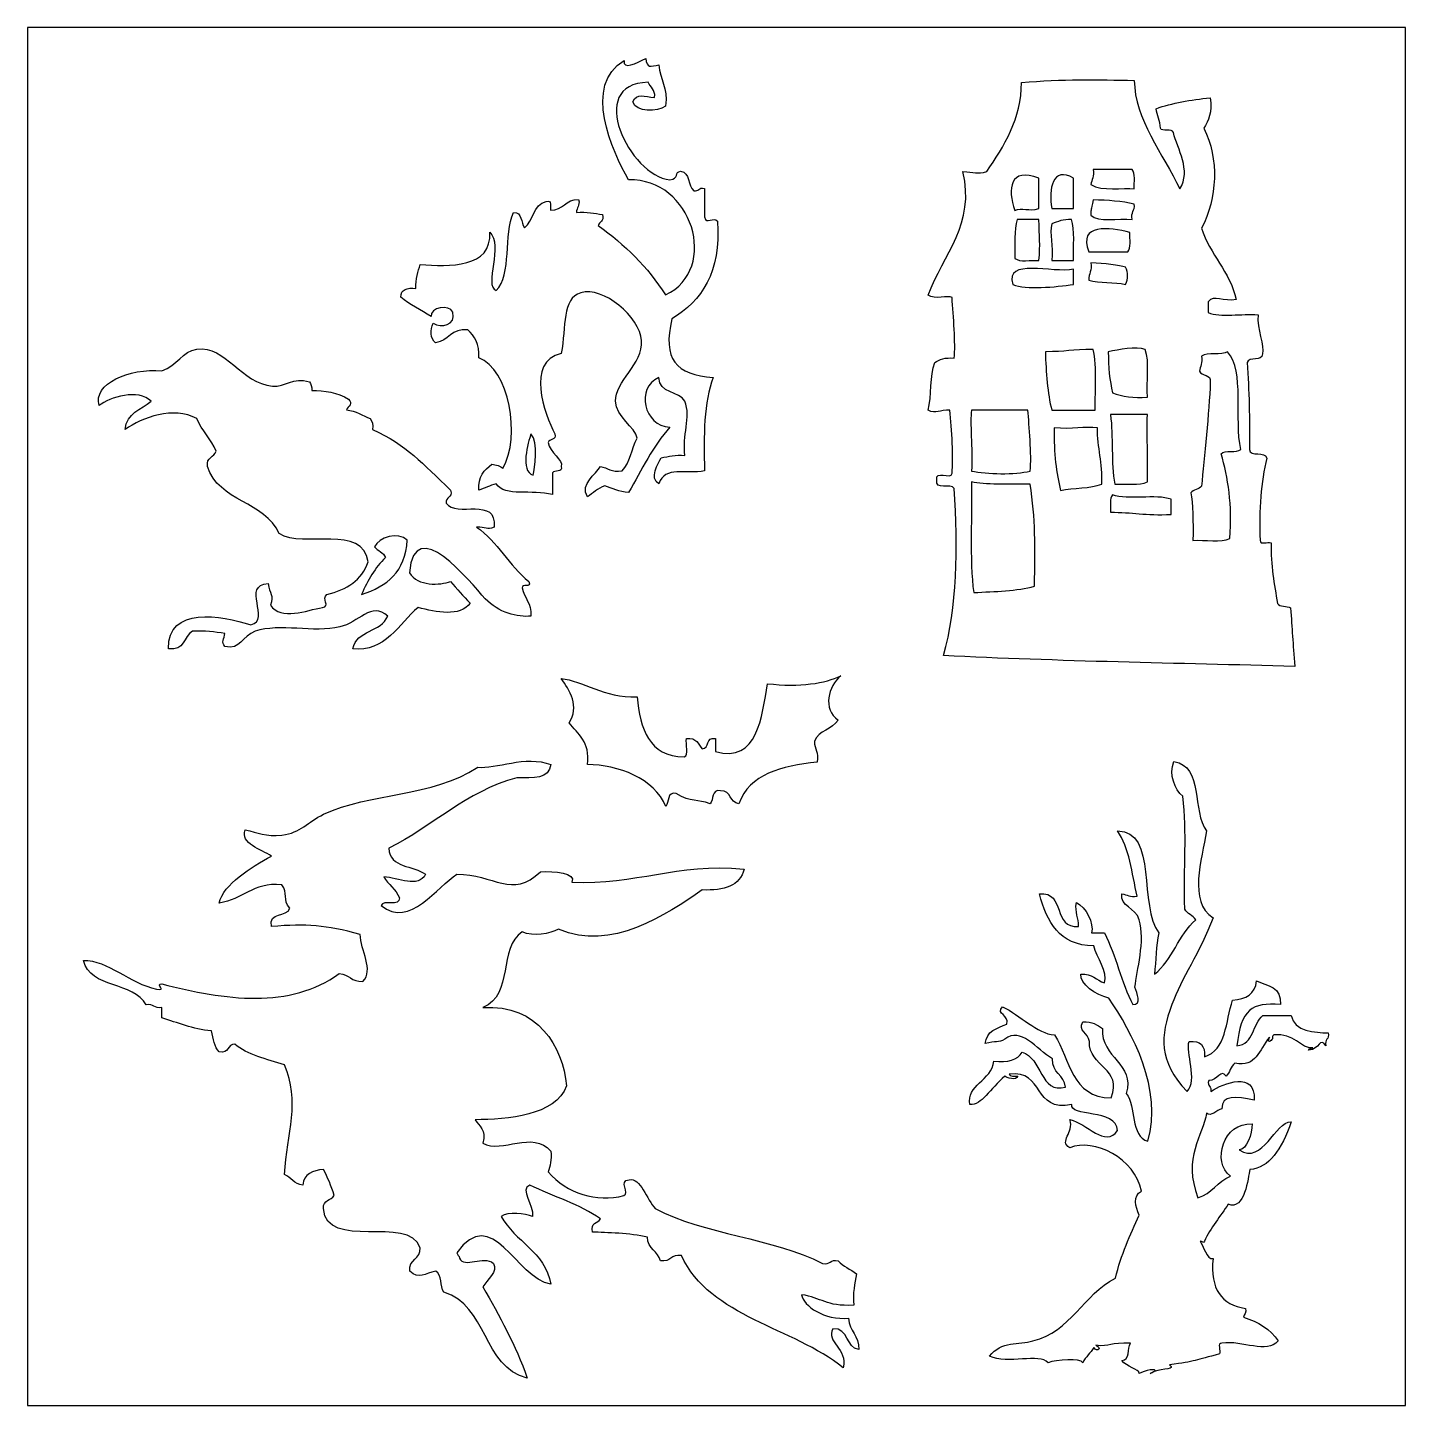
# Model space of a CAD drawing. Header units: centimetres. Extents: x -4.76 to 4.76, y -4.76 to 4.76.
import ezdxf

# ---------------------------------------------------------------- set-up
doc = ezdxf.new("R2010")
doc.units = ezdxf.units.CM
doc.header["$MEASUREMENT"] = 0
doc.layers.add('Layer 1', color=7, linetype='Continuous')

msp = doc.modelspace()

# ---------------------------------------------------------------- linework, layer by layer
at = {"layer": 'Layer 1', "color": 7}
msp.add_lwpolyline([(-4.7625, -4.7625), (4.7625, -4.7625), (4.7625, 4.7625), (-4.7625, 4.7625), (-4.7625, -4.7625)], close=True, dxfattribs=at)
at = {"layer": 'Layer 1'}
for points, knots in [([(0.00717, 3.42418), (-0.02106, 3.46199), (-0.07078, 3.39269), (-0.08281, 3.45418), (-0.08281, 3.45418), (-0.08281, 3.51919), (-0.08281, 3.5842), (-0.08281, 3.6492), (-0.08281, 3.6492), (-0.12522, 3.66161), (-0.12168, 3.62806), (-0.15782, 3.6342), (-0.15782, 3.6342), (-0.19939, 3.66764), (-0.18031, 3.76173), (-0.24783, 3.76922), (-0.24783, 3.76922), (-0.29154, 3.76634), (-0.25706, 3.71617), (-0.32284, 3.70921), (-0.32284, 3.70921), (-0.59811, 3.73826), (-0.91392, 4.37363), (-0.47286, 4.38429), (-0.47286, 4.38429), (-0.45743, 4.34971), (-0.42121, 4.3359), (-0.42785, 4.27928), (-0.42785, 4.27928), (-0.49606, 4.28523), (-0.55395, 4.31331), (-0.57787, 4.24928), (-0.57787, 4.24928), (-0.55541, 4.1721), (-0.40986, 4.1802), (-0.35282, 4.21928), (-0.35282, 4.21928), (-0.33102, 4.3511), (-0.39338, 4.39877), (-0.39783, 4.50432), (-0.39783, 4.50432), (-0.45575, 4.49297), (-0.48403, 4.4804), (-0.48784, 4.54933), (-0.48784, 4.54933), (-0.55192, 4.51504), (-0.65307, 4.46898), (-0.63786, 4.53433), (-0.63786, 4.53433), (-0.92681, 4.36928), (-0.72152, 3.9069), (-0.60786, 3.70923), (-0.60786, 3.70923), (-0.1686, 3.72346), (0.02497, 3.09373), (-0.35283, 2.91413), (-0.35283, 2.91413), (-0.47449, 3.10751), (-0.63503, 3.26203), (-0.81789, 3.39419), (-0.81789, 3.39419), (-0.81151, 3.42282), (-0.77503, 3.42134), (-0.78789, 3.4692), (-0.78789, 3.4692), (-0.84274, 3.47939), (-0.897, 3.49013), (-0.96794, 3.4842), (-0.96794, 3.4842), (-0.96826, 3.51952), (-0.94209, 3.52836), (-0.95294, 3.57421), (-0.95294, 3.57421), (-1.04591, 3.57717), (-1.05705, 3.49833), (-1.14796, 3.4992), (-1.14796, 3.4992), (-1.15137, 3.52579), (-1.13285, 3.57432), (-1.17796, 3.55921), (-1.17796, 3.55921), (-1.26832, 3.53952), (-1.26257, 3.4238), (-1.32798, 3.37919), (-1.32798, 3.37919), (-1.35433, 3.41282), (-1.34015, 3.48701), (-1.40296, 3.4842), (-1.40296, 3.4842), (-1.47305, 3.33429), (-1.41278, 3.05396), (-1.52298, 2.94413), (-1.52298, 2.94413), (-1.61315, 2.98046), (-1.468, 3.25782), (-1.56799, 3.34918), (-1.56799, 3.34918), (-1.54873, 3.0988), (-1.84988, 3.10947), (-2.04805, 3.12418), (-2.04805, 3.12418), (-2.06504, 3.07616), (-2.07856, 3.02467), (-2.07805, 2.95916), (-2.07805, 2.95916), (-2.13893, 2.96506), (-2.18256, 2.95368), (-2.18304, 2.89915), (-2.18304, 2.89915), (-2.12015, 2.84705), (-2.04241, 2.80975), (-1.97301, 2.76411), (-1.97301, 2.76411), (-1.98219, 2.82877), (-1.84408, 2.85304), (-1.82302, 2.79411), (-1.82302, 2.79411), (-1.79746, 2.70235), (-1.9043, 2.68396), (-1.95806, 2.7191), (-1.95806, 2.7191), (-1.97849, 2.67457), (-1.97973, 2.61041), (-1.94306, 2.58408), (-1.94306, 2.58408), (-1.84837, 2.5944), (-1.83482, 2.68587), (-1.71803, 2.67406), (-1.71803, 2.67406), (-1.67421, 2.62786), (-1.63458, 2.57749), (-1.64302, 2.47904), (-1.64302, 2.47904), (-1.4331, 2.40271), (-1.34923, 1.93553), (-1.478, 1.71394), (-1.478, 1.71394), (-1.49073, 1.73622), (-1.52631, 1.73564), (-1.55301, 1.74394), (-1.55301, 1.74394), (-1.60368, 1.7046), (-1.65024, 1.66113), (-1.64302, 1.56392), (-1.64302, 1.56392), (-1.60264, 1.57855), (-1.56608, 1.59699), (-1.523, 1.60893), (-1.523, 1.60893), (-1.46167, 1.51381), (-1.27659, 1.57279), (-1.13295, 1.53389), (-1.13295, 1.53389), (-1.13295, 1.58392), (-1.13295, 1.6339), (-1.13295, 1.68391), (-1.13295, 1.68391), (-1.12186, 1.70783), (-1.05953, 1.6805), (-1.07294, 1.72892), (-1.07294, 1.72892), (-1.05482, 1.77255), (-1.15613, 1.82536), (-1.16292, 1.89394), (-1.16292, 1.89394), (-1.15683, 1.92286), (-1.10476, 1.90577), (-1.11791, 1.95395), (-1.11791, 1.95395), (-1.18683, 2.09092), (-1.32331, 2.45372), (-1.0729, 2.50902), (-1.0729, 2.50902), (-1.03821, 2.69751), (-1.0707, 2.88817), (-0.93786, 2.92907), (-0.93786, 2.92907), (-0.7853, 2.97606), (-0.5285, 2.76318), (-0.51781, 2.59903), (-0.51781, 2.59903), (-0.50733, 2.43761), (-0.70307, 2.31354), (-0.69786, 2.17898), (-0.69786, 2.17898), (-0.6936, 2.06981), (-0.56295, 2.00189), (-0.54784, 1.92397), (-0.54784, 1.92397), (-0.58737, 1.85348), (-0.59676, 1.75286), (-0.65285, 1.69894), (-0.65285, 1.69894), (-0.72595, 1.68587), (-0.75236, 1.71942), (-0.80287, 1.72894), (-0.80287, 1.72894), (-0.83354, 1.66928), (-0.94421, 1.61067), (-0.89285, 1.51891), (-0.89285, 1.51891), (-0.85165, 1.54272), (-0.82358, 1.57966), (-0.77283, 1.59389), (-0.77283, 1.59389), (-0.7196, 1.57712), (-0.67575, 1.55097), (-0.60781, 1.54891), (-0.60781, 1.54891), (-0.5169, 1.70303), (-0.43996, 1.87112), (-0.3228, 1.99897), (-0.3228, 1.99897), (-0.50195, 2.00844), (-0.56196, 2.27202), (-0.39778, 2.34401), (-0.39778, 2.34401), (-0.39733, 2.22945), (-0.26012, 2.25162), (-0.21776, 2.17899), (-0.21776, 2.17899), (-0.1758, 2.06876), (-0.23795, 1.94153), (-0.21776, 1.80394), (-0.21776, 1.80394), (-0.28512, 1.8113), (-0.33016, 1.79635), (-0.38278, 1.78894), (-0.38278, 1.78894), (-0.40442, 1.75153), (-0.46784, 1.644), (-0.39778, 1.60894), (-0.39778, 1.60894), (-0.35751, 1.737), (-0.21154, 1.66964), (-0.08274, 1.69892), (-0.08274, 1.69892), (-0.09002, 1.94123), (-0.08748, 2.17371), (-0.02273, 2.344), (-0.02273, 2.344), (-0.27967, 2.3589), (-0.37587, 2.47227), (-0.30774, 2.74905), (-0.30774, 2.74905), (-0.10316, 2.87449), (0.03212, 3.06919), (0.00717, 3.42418)], [0, 0, 0, 0, 0.015873, 0.015873, 0.015873, 0.015873, 0.031746, 0.031746, 0.031746, 0.031746, 0.047619, 0.047619, 0.047619, 0.047619, 0.0634921, 0.0634921, 0.0634921, 0.0634921, 0.0793651, 0.0793651, 0.0793651, 0.0793651, 0.0952381, 0.0952381, 0.0952381, 0.0952381, 0.1111111, 0.1111111, 0.1111111, 0.1111111, 0.1269841, 0.1269841, 0.1269841, 0.1269841, 0.1428571, 0.1428571, 0.1428571, 0.1428571, 0.1587302, 0.1587302, 0.1587302, 0.1587302, 0.1746032, 0.1746032, 0.1746032, 0.1746032, 0.1904762, 0.1904762, 0.1904762, 0.1904762, 0.2063492, 0.2063492, 0.2063492, 0.2063492, 0.2222222, 0.2222222, 0.2222222, 0.2222222, 0.2380952, 0.2380952, 0.2380952, 0.2380952, 0.2539683, 0.2539683, 0.2539683, 0.2539683, 0.2698413, 0.2698413, 0.2698413, 0.2698413, 0.2857143, 0.2857143, 0.2857143, 0.2857143, 0.3015873, 0.3015873, 0.3015873, 0.3015873, 0.3174603, 0.3174603, 0.3174603, 0.3174603, 0.3333333, 0.3333333, 0.3333333, 0.3333333, 0.3492063, 0.3492063, 0.3492063, 0.3492063, 0.3650794, 0.3650794, 0.3650794, 0.3650794, 0.3809524, 0.3809524, 0.3809524, 0.3809524, 0.3968254, 0.3968254, 0.3968254, 0.3968254, 0.4126984, 0.4126984, 0.4126984, 0.4126984, 0.4285714, 0.4285714, 0.4285714, 0.4285714, 0.4444444, 0.4444444, 0.4444444, 0.4444444, 0.4603175, 0.4603175, 0.4603175, 0.4603175, 0.4761905, 0.4761905, 0.4761905, 0.4761905, 0.4920635, 0.4920635, 0.4920635, 0.4920635, 0.5079365, 0.5079365, 0.5079365, 0.5079365, 0.5238095, 0.5238095, 0.5238095, 0.5238095, 0.5396825, 0.5396825, 0.5396825, 0.5396825, 0.5555556, 0.5555556, 0.5555556, 0.5555556, 0.5714286, 0.5714286, 0.5714286, 0.5714286, 0.5873016, 0.5873016, 0.5873016, 0.5873016, 0.6031746, 0.6031746, 0.6031746, 0.6031746, 0.6190476, 0.6190476, 0.6190476, 0.6190476, 0.6349206, 0.6349206, 0.6349206, 0.6349206, 0.6507937, 0.6507937, 0.6507937, 0.6507937, 0.6666667, 0.6666667, 0.6666667, 0.6666667, 0.6825397, 0.6825397, 0.6825397, 0.6825397, 0.6984127, 0.6984127, 0.6984127, 0.6984127, 0.7142857, 0.7142857, 0.7142857, 0.7142857, 0.7301587, 0.7301587, 0.7301587, 0.7301587, 0.7460317, 0.7460317, 0.7460317, 0.7460317, 0.7619048, 0.7619048, 0.7619048, 0.7619048, 0.7777778, 0.7777778, 0.7777778, 0.7777778, 0.7936508, 0.7936508, 0.7936508, 0.7936508, 0.8095238, 0.8095238, 0.8095238, 0.8095238, 0.8253968, 0.8253968, 0.8253968, 0.8253968, 0.8412698, 0.8412698, 0.8412698, 0.8412698, 0.8571429, 0.8571429, 0.8571429, 0.8571429, 0.8730159, 0.8730159, 0.8730159, 0.8730159, 0.8888889, 0.8888889, 0.8888889, 0.8888889, 0.9047619, 0.9047619, 0.9047619, 0.9047619, 0.9206349, 0.9206349, 0.9206349, 0.9206349, 0.9365079, 0.9365079, 0.9365079, 0.9365079, 0.952381, 0.952381, 0.952381, 0.952381, 0.968254, 0.968254, 0.968254, 0.968254, 1, 1, 1, 1]), ([(3.8785, 0.78137), (3.85564, 0.91356), (3.83, 1.04294), (3.83349, 1.20142), (3.83349, 1.20142), (3.81166, 1.20965), (3.75594, 1.1839), (3.75848, 1.21642), (3.75848, 1.21642), (3.74734, 1.43261), (3.76414, 1.62078), (3.80349, 1.78649), (3.80349, 1.78649), (3.7932, 1.83621), (3.68906, 1.79207), (3.68347, 1.8465), (3.68347, 1.8465), (3.68844, 2.05653), (3.68035, 2.25343), (3.66847, 2.44658), (3.66847, 2.44658), (3.67916, 2.4909), (3.77452, 2.45055), (3.77348, 2.50659), (3.77348, 2.50659), (3.78983, 2.56337), (3.73496, 2.6778), (3.74348, 2.77662), (3.74348, 2.77662), (3.63333, 2.78649), (3.48363, 2.75678), (3.39844, 2.79162), (3.39844, 2.79162), (3.39844, 2.81662), (3.39844, 2.84163), (3.39844, 2.86663), (3.39844, 2.86663), (3.43577, 2.91859), (3.50644, 2.86541), (3.59344, 2.88161), (3.59344, 2.88161), (3.54825, 3.08142), (3.41059, 3.18882), (3.35344, 3.37667), (3.35344, 3.37667), (3.46073, 3.58032), (3.4765, 3.85684), (3.36844, 4.06676), (3.36844, 4.06676), (3.40204, 4.11817), (3.42699, 4.17823), (3.41345, 4.27679), (3.41345, 4.27679), (3.27812, 4.26211), (3.1485, 4.24173), (3.0384, 4.20181), (3.0384, 4.20181), (3.04507, 4.15347), (3.06713, 4.12053), (3.06838, 4.06679), (3.06838, 4.06679), (3.0788, 4.03718), (3.15209, 4.07049), (3.15839, 4.03679), (3.15839, 4.03679), (3.18638, 3.92307), (3.28338, 3.77583), (3.2034, 3.64674), (3.2034, 3.64674), (3.08804, 3.88778), (2.88884, 4.13201), (2.88836, 4.39683), (2.88836, 4.39683), (2.63838, 4.40252), (2.38877, 4.40797), (2.10826, 4.38183), (2.10826, 4.38183), (2.10969, 4.13659), (1.98608, 3.93707), (1.86823, 3.76675), (1.86823, 3.76675), (1.80163, 3.74479), (1.78018, 3.76688), (1.70321, 3.76675), (1.70321, 3.76675), (1.79013, 3.40673), (1.57073, 3.19684), (1.46318, 2.91164), (1.46318, 2.91164), (1.51006, 2.87933), (1.60116, 2.91437), (1.6282, 2.89664), (1.6282, 2.89664), (1.63762, 2.76623), (1.65339, 2.5784), (1.6432, 2.47659), (1.6432, 2.47659), (1.58052, 2.48426), (1.54155, 2.46823), (1.50818, 2.44659), (1.50818, 2.44659), (1.47386, 2.35589), (1.48865, 2.21608), (1.46317, 2.11655), (1.46317, 2.11655), (1.5168, 2.08702), (1.54323, 2.12354), (1.61319, 2.11655), (1.61319, 2.11655), (1.6278, 1.98942), (1.63827, 1.78394), (1.62817, 1.6815), (1.62817, 1.6815), (1.62457, 1.63512), (1.50472, 1.70497), (1.52316, 1.63649), (1.52316, 1.63649), (1.50414, 1.55751), (1.62452, 1.61784), (1.64318, 1.57648), (1.64318, 1.57648), (1.66871, 1.16373), (1.66556, 0.74876), (1.56817, 0.42136), (1.56817, 0.42136), (2.36311, 0.38117), (3.18549, 0.3685), (3.99847, 0.34632), (3.99847, 0.34632), (3.98431, 0.50891), (3.97876, 0.60389), (3.96847, 0.7514), (3.96847, 0.7514), (3.94221, 0.7651), (3.89366, 0.7565), (3.8785, 0.78137)], [0, 0, 0, 0, 0.0285714, 0.0285714, 0.0285714, 0.0285714, 0.0571429, 0.0571429, 0.0571429, 0.0571429, 0.0857143, 0.0857143, 0.0857143, 0.0857143, 0.1142857, 0.1142857, 0.1142857, 0.1142857, 0.1428571, 0.1428571, 0.1428571, 0.1428571, 0.1714286, 0.1714286, 0.1714286, 0.1714286, 0.2, 0.2, 0.2, 0.2, 0.2285714, 0.2285714, 0.2285714, 0.2285714, 0.2571429, 0.2571429, 0.2571429, 0.2571429, 0.2857143, 0.2857143, 0.2857143, 0.2857143, 0.3142857, 0.3142857, 0.3142857, 0.3142857, 0.3428571, 0.3428571, 0.3428571, 0.3428571, 0.3714286, 0.3714286, 0.3714286, 0.3714286, 0.4, 0.4, 0.4, 0.4, 0.4285714, 0.4285714, 0.4285714, 0.4285714, 0.4571429, 0.4571429, 0.4571429, 0.4571429, 0.4857143, 0.4857143, 0.4857143, 0.4857143, 0.5142857, 0.5142857, 0.5142857, 0.5142857, 0.5428571, 0.5428571, 0.5428571, 0.5428571, 0.5714286, 0.5714286, 0.5714286, 0.5714286, 0.6, 0.6, 0.6, 0.6, 0.6285714, 0.6285714, 0.6285714, 0.6285714, 0.6571429, 0.6571429, 0.6571429, 0.6571429, 0.6857143, 0.6857143, 0.6857143, 0.6857143, 0.7142857, 0.7142857, 0.7142857, 0.7142857, 0.7428571, 0.7428571, 0.7428571, 0.7428571, 0.7714286, 0.7714286, 0.7714286, 0.7714286, 0.8, 0.8, 0.8, 0.8, 0.8285714, 0.8285714, 0.8285714, 0.8285714, 0.8571429, 0.8571429, 0.8571429, 0.8571429, 0.8857143, 0.8857143, 0.8857143, 0.8857143, 0.9142857, 0.9142857, 0.9142857, 0.9142857, 0.9428571, 0.9428571, 0.9428571, 0.9428571, 1, 1, 1, 1]), ([(2.22829, 3.72174), (2.22829, 3.65173), (2.22829, 3.58172), (2.22829, 3.51171), (2.22829, 3.51171), (2.16034, 3.48676), (2.11126, 3.52573), (2.06327, 3.49671), (2.06327, 3.49671), (2.00832, 3.64874), (2.02822, 3.79857), (2.22829, 3.72174)], [0, 0, 0, 0, 0.25, 0.25, 0.25, 0.25, 0.5, 0.5, 0.5, 0.5, 1, 1, 1, 1]), ([(2.46832, 3.72174), (2.46832, 3.65173), (2.46832, 3.58172), (2.46832, 3.51171), (2.46832, 3.51171), (2.41831, 3.51171), (2.36831, 3.51171), (2.3183, 3.51171), (2.3183, 3.51171), (2.29537, 3.6472), (2.32095, 3.80561), (2.46832, 3.72174)], [0, 0, 0, 0, 0.25, 0.25, 0.25, 0.25, 0.5, 0.5, 0.5, 0.5, 1, 1, 1, 1]), ([(2.60334, 3.78174), (2.69335, 3.78174), (2.78336, 3.78174), (2.87337, 3.78174), (2.87337, 3.78174), (2.89848, 3.75684), (2.8853, 3.69366), (2.88835, 3.64672), (2.88835, 3.64672), (2.81162, 3.65942), (2.66509, 3.62738), (2.58831, 3.67672), (2.58831, 3.67672), (2.5931, 3.71195), (2.61202, 3.73303), (2.60334, 3.78174)], [0, 0, 0, 0, 0.2, 0.2, 0.2, 0.2, 0.4, 0.4, 0.4, 0.4, 0.6, 0.6, 0.6, 0.6, 1, 1, 1, 1]), ([(2.60334, 3.57172), (2.70473, 3.56812), (2.80421, 3.56257), (2.88835, 3.54172), (2.88835, 3.54172), (2.89571, 3.49436), (2.86134, 3.48875), (2.87337, 3.43671), (2.87337, 3.43671), (2.77817, 3.44655), (2.63789, 3.41126), (2.58833, 3.46671), (2.58833, 3.46671), (2.58794, 3.51605), (2.59035, 3.48782), (2.60334, 3.57172)], [0, 0, 0, 0, 0.2, 0.2, 0.2, 0.2, 0.4, 0.4, 0.4, 0.4, 0.6, 0.6, 0.6, 0.6, 1, 1, 1, 1]), ([(2.22829, 3.15166), (2.17318, 3.15655), (2.09547, 3.13888), (2.06327, 3.16666), (2.06327, 3.16666), (2.06367, 3.2613), (2.05734, 3.36261), (2.07827, 3.43669), (2.07827, 3.43669), (2.12828, 3.43669), (2.17828, 3.43669), (2.22829, 3.43669), (2.22829, 3.43669), (2.23073, 3.31327), (2.23983, 3.26821), (2.22829, 3.15166)], [0, 0, 0, 0, 0.2, 0.2, 0.2, 0.2, 0.4, 0.4, 0.4, 0.4, 0.6, 0.6, 0.6, 0.6, 1, 1, 1, 1]), ([(2.46832, 3.15166), (2.41831, 3.15166), (2.36831, 3.15166), (2.3183, 3.15166), (2.3183, 3.15166), (2.32857, 3.25617), (2.29896, 3.33422), (2.3183, 3.40669), (2.3183, 3.40669), (2.35844, 3.42156), (2.39741, 3.43759), (2.45332, 3.43669), (2.45332, 3.43669), (2.48102, 3.36439), (2.46351, 3.24686), (2.46832, 3.15166)], [0, 0, 0, 0, 0.2, 0.2, 0.2, 0.2, 0.4, 0.4, 0.4, 0.4, 0.6, 0.6, 0.6, 0.6, 1, 1, 1, 1]), ([(2.85837, 3.34669), (2.8553, 3.29975), (2.86848, 3.23657), (2.84337, 3.21167), (2.84337, 3.21167), (2.75336, 3.21167), (2.66335, 3.21167), (2.57331, 3.21167), (2.57331, 3.21167), (2.49679, 3.41109), (2.71584, 3.38026), (2.85837, 3.34669)], [0, 0, 0, 0, 0.25, 0.25, 0.25, 0.25, 0.5, 0.5, 0.5, 0.5, 1, 1, 1, 1]), ([(2.04827, 2.98664), (1.98699, 3.17185), (2.32648, 3.06207), (2.46832, 3.09165), (2.46832, 3.09165), (2.46832, 3.05665), (2.46832, 3.02164), (2.46832, 2.98664), (2.46832, 2.98664), (2.3436, 2.96945), (2.13805, 2.94831), (2.04827, 2.98664)], [0, 0, 0, 0, 0.25, 0.25, 0.25, 0.25, 0.5, 0.5, 0.5, 0.5, 1, 1, 1, 1]), ([(2.58834, 3.13666), (2.68211, 3.13259), (2.78294, 3.11713), (2.82837, 3.10666), (2.82837, 3.10666), (2.84562, 3.06464), (2.84562, 3.02866), (2.82837, 2.98664), (2.82837, 2.98664), (2.75201, 3.00532), (2.64496, 2.99325), (2.57334, 3.01664), (2.57334, 3.01664), (2.57003, 3.06493), (2.59988, 3.08012), (2.58834, 3.13666)], [0, 0, 0, 0, 0.2, 0.2, 0.2, 0.2, 0.4, 0.4, 0.4, 0.4, 0.6, 0.6, 0.6, 0.6, 1, 1, 1, 1]), ([(-1.29799, 0.93387), (-1.43322, 1.04365), (-1.51384, 1.20808), (-1.65804, 1.30892), (-1.65804, 1.30892), (-1.59536, 1.31233), (-1.58718, 1.28453), (-1.538, 1.30892), (-1.538, 1.30892), (-1.51461, 1.52583), (-1.80102, 1.37218), (-1.86807, 1.47394), (-1.86807, 1.47394), (-1.87532, 1.52117), (-1.82203, 1.50791), (-1.83807, 1.56395), (-1.83807, 1.56395), (-2.03503, 1.75104), (-2.13792, 1.87473), (-2.37814, 1.98398), (-2.37814, 1.98398), (-2.37335, 2.01877), (-2.38055, 2.04158), (-2.39314, 2.05899), (-2.39314, 2.05899), (-2.44669, 2.08045), (-2.48985, 2.1123), (-2.55816, 2.119), (-2.55816, 2.119), (-2.54498, 2.14551), (-2.51064, 2.16282), (-2.54316, 2.19401), (-2.54316, 2.19401), (-2.61955, 2.24021), (-2.71075, 2.25447), (-2.79819, 2.25402), (-2.79819, 2.25402), (-2.79708, 2.28016), (-2.80155, 2.30069), (-2.81319, 2.31403), (-2.81319, 2.31403), (-2.93149, 2.34679), (-2.97961, 2.27696), (-3.06822, 2.28403), (-3.06822, 2.28403), (-3.2878, 2.30157), (-3.39003, 2.56616), (-3.59329, 2.53906), (-3.59329, 2.53906), (-3.69074, 2.52607), (-3.72952, 2.42672), (-3.83332, 2.38904), (-3.83332, 2.38904), (-4.06229, 2.41089), (-4.31095, 2.2995), (-4.26835, 2.14904), (-4.26835, 2.14904), (-4.19523, 2.20747), (-3.99521, 2.2687), (-3.90832, 2.17903), (-3.90832, 2.17903), (-3.97521, 2.12095), (-4.07903, 2.09971), (-4.08834, 1.98401), (-4.08834, 1.98401), (-3.96933, 2.06542), (-3.75354, 2.1493), (-3.59328, 2.05902), (-3.59328, 2.05902), (-3.55571, 1.97658), (-3.4948, 1.91747), (-3.45826, 1.83399), (-3.45826, 1.83399), (-3.46969, 1.79044), (-3.52935, 1.7951), (-3.51824, 1.72898), (-3.51824, 1.72898), (-3.44373, 1.48347), (-3.11922, 1.48794), (-3.02318, 1.26392), (-3.02318, 1.26392), (-2.85459, 1.15832), (-2.4438, 1.33187), (-2.4081, 1.06892), (-2.4081, 1.06892), (-2.45173, 0.94253), (-2.55447, 0.87524), (-2.69314, 0.84387), (-2.69314, 0.84387), (-2.73468, 0.81186), (-2.66539, 0.76217), (-2.72312, 0.75389), (-2.72312, 0.75389), (-2.83536, 0.73344), (-3.01003, 0.66256), (-3.08319, 0.76887), (-3.08319, 0.76887), (-3.05663, 0.84007), (-3.09253, 0.84769), (-3.09817, 0.91889), (-3.09817, 0.91889), (-3.28626, 0.91188), (-3.07833, 0.66574), (-3.21819, 0.63388), (-3.21819, 0.63388), (-3.42565, 0.69913), (-3.79257, 0.76308), (-3.78826, 0.46886), (-3.78826, 0.46886), (-3.67317, 0.4488), (-3.68518, 0.55583), (-3.62324, 0.58888), (-3.62324, 0.58888), (-3.53654, 0.59555), (-3.46949, 0.58258), (-3.39821, 0.57388), (-3.39821, 0.57388), (-3.40284, 0.53882), (-3.42758, 0.51189), (-3.39821, 0.4839), (-3.39821, 0.4839), (-3.28944, 0.45731), (-3.28243, 0.55677), (-3.18818, 0.58891), (-3.18818, 0.58891), (-3.02043, 0.64614), (-2.78413, 0.57677), (-2.60311, 0.61891), (-2.60311, 0.61891), (-2.47854, 0.64791), (-2.38184, 0.79692), (-2.27307, 0.69392), (-2.27307, 0.69392), (-2.31577, 0.5816), (-2.48878, 0.59962), (-2.5131, 0.46889), (-2.5131, 0.46889), (-2.29672, 0.43846), (-2.18938, 0.64452), (-2.06304, 0.75393), (-2.06304, 0.75393), (-1.93744, 0.72078), (-1.77277, 0.68598), (-1.70302, 0.78393), (-1.70302, 0.78393), (-1.74945, 0.83248), (-1.79544, 0.88151), (-1.83804, 0.93395), (-1.83804, 0.93395), (-1.91072, 0.90551), (-2.06455, 0.89826), (-2.12308, 0.99396), (-2.12308, 0.99396), (-2.08625, 1.41518), (-1.70459, 0.92964), (-1.59801, 0.81394), (-1.59801, 0.81394), (-1.51054, 0.71901), (-1.37039, 0.68318), (-1.28297, 0.69392), (-1.28297, 0.69392), (-1.27752, 0.78438), (-1.32996, 0.81692), (-1.34298, 0.88894), (-1.34298, 0.88894), (-1.34893, 0.92482), (-1.27466, 0.88056), (-1.29799, 0.93387)], [0, 0, 0, 0, 0.0232558, 0.0232558, 0.0232558, 0.0232558, 0.0465116, 0.0465116, 0.0465116, 0.0465116, 0.0697674, 0.0697674, 0.0697674, 0.0697674, 0.0930233, 0.0930233, 0.0930233, 0.0930233, 0.1162791, 0.1162791, 0.1162791, 0.1162791, 0.1395349, 0.1395349, 0.1395349, 0.1395349, 0.1627907, 0.1627907, 0.1627907, 0.1627907, 0.1860465, 0.1860465, 0.1860465, 0.1860465, 0.2093023, 0.2093023, 0.2093023, 0.2093023, 0.2325581, 0.2325581, 0.2325581, 0.2325581, 0.255814, 0.255814, 0.255814, 0.255814, 0.2790698, 0.2790698, 0.2790698, 0.2790698, 0.3023256, 0.3023256, 0.3023256, 0.3023256, 0.3255814, 0.3255814, 0.3255814, 0.3255814, 0.3488372, 0.3488372, 0.3488372, 0.3488372, 0.372093, 0.372093, 0.372093, 0.372093, 0.3953488, 0.3953488, 0.3953488, 0.3953488, 0.4186047, 0.4186047, 0.4186047, 0.4186047, 0.4418605, 0.4418605, 0.4418605, 0.4418605, 0.4651163, 0.4651163, 0.4651163, 0.4651163, 0.4883721, 0.4883721, 0.4883721, 0.4883721, 0.5116279, 0.5116279, 0.5116279, 0.5116279, 0.5348837, 0.5348837, 0.5348837, 0.5348837, 0.5581395, 0.5581395, 0.5581395, 0.5581395, 0.5813953, 0.5813953, 0.5813953, 0.5813953, 0.6046512, 0.6046512, 0.6046512, 0.6046512, 0.627907, 0.627907, 0.627907, 0.627907, 0.6511628, 0.6511628, 0.6511628, 0.6511628, 0.6744186, 0.6744186, 0.6744186, 0.6744186, 0.6976744, 0.6976744, 0.6976744, 0.6976744, 0.7209302, 0.7209302, 0.7209302, 0.7209302, 0.744186, 0.744186, 0.744186, 0.744186, 0.7674419, 0.7674419, 0.7674419, 0.7674419, 0.7906977, 0.7906977, 0.7906977, 0.7906977, 0.8139535, 0.8139535, 0.8139535, 0.8139535, 0.8372093, 0.8372093, 0.8372093, 0.8372093, 0.8604651, 0.8604651, 0.8604651, 0.8604651, 0.8837209, 0.8837209, 0.8837209, 0.8837209, 0.9069767, 0.9069767, 0.9069767, 0.9069767, 0.9302326, 0.9302326, 0.9302326, 0.9302326, 0.9534884, 0.9534884, 0.9534884, 0.9534884, 1, 1, 1, 1]), ([(2.2733, 2.52159), (2.41599, 2.52077), (2.45488, 2.53717), (2.60334, 2.53659), (2.60334, 2.53659), (2.63363, 2.43007), (2.61414, 2.19983), (2.61834, 2.11654), (2.61834, 2.11654), (2.51833, 2.11654), (2.41831, 2.11654), (2.3183, 2.11654), (2.3183, 2.11654), (2.28703, 2.23528), (2.27843, 2.3767), (2.2733, 2.52159)], [0, 0, 0, 0, 0.2, 0.2, 0.2, 0.2, 0.4, 0.4, 0.4, 0.4, 0.6, 0.6, 0.6, 0.6, 1, 1, 1, 1]), ([(2.96339, 2.53659), (2.99617, 2.45441), (2.96998, 2.31318), (2.97837, 2.20655), (2.97837, 2.20655), (2.88415, 2.20234), (2.80229, 2.21049), (2.73834, 2.23655), (2.73834, 2.23655), (2.71746, 2.32071), (2.70844, 2.41668), (2.70834, 2.52156), (2.70834, 2.52156), (2.77924, 2.53484), (2.90166, 2.5626), (2.96339, 2.53659)], [0, 0, 0, 0, 0.2, 0.2, 0.2, 0.2, 0.4, 0.4, 0.4, 0.4, 0.6, 0.6, 0.6, 0.6, 1, 1, 1, 1]), ([(3.48845, 1.8165), (3.53597, 1.64902), (3.56645, 1.46445), (3.54846, 1.23143), (3.54846, 1.23143), (3.49001, 1.19992), (3.37595, 1.22394), (3.29343, 1.21645), (3.29343, 1.21645), (3.29541, 1.34205), (3.29351, 1.47945), (3.27843, 1.54649), (3.27843, 1.54649), (3.29618, 1.56874), (3.33513, 1.56985), (3.35344, 1.5915), (3.35344, 1.5915), (3.36852, 1.78737), (3.40644, 2.10326), (3.41345, 2.31159), (3.41345, 2.31159), (3.42221, 2.37035), (3.35172, 2.3499), (3.33847, 2.3866), (3.33847, 2.3866), (3.34326, 2.42184), (3.36215, 2.4429), (3.35347, 2.49161), (3.35347, 2.49161), (3.39313, 2.52196), (3.49121, 2.49389), (3.53349, 2.52161), (3.53349, 2.52161), (3.65229, 2.38538), (3.57961, 2.05769), (3.6235, 1.84653), (3.6235, 1.84653), (3.59915, 1.81581), (3.51279, 1.84719), (3.48845, 1.8165)], [0, 0, 0, 0, 0.0909091, 0.0909091, 0.0909091, 0.0909091, 0.1818182, 0.1818182, 0.1818182, 0.1818182, 0.2727273, 0.2727273, 0.2727273, 0.2727273, 0.3636364, 0.3636364, 0.3636364, 0.3636364, 0.4545455, 0.4545455, 0.4545455, 0.4545455, 0.5454545, 0.5454545, 0.5454545, 0.5454545, 0.6363636, 0.6363636, 0.6363636, 0.6363636, 0.7272727, 0.7272727, 0.7272727, 0.7272727, 0.8181818, 0.8181818, 0.8181818, 0.8181818, 1, 1, 1, 1]), ([(1.76324, 2.11653), (1.89326, 2.11653), (2.02327, 2.11653), (2.15329, 2.11653), (2.15329, 2.11653), (2.15945, 2.01474), (2.18078, 1.80739), (2.16829, 1.6965), (2.16829, 1.6965), (2.06415, 1.67017), (1.86804, 1.67417), (1.76324, 1.6965), (1.76324, 1.6965), (1.77144, 1.85611), (1.74956, 2.03581), (1.76324, 2.11653)], [0, 0, 0, 0, 0.2, 0.2, 0.2, 0.2, 0.4, 0.4, 0.4, 0.4, 0.6, 0.6, 0.6, 0.6, 1, 1, 1, 1]), ([(2.66335, 1.60647), (2.5854, 1.5744), (2.46737, 1.58242), (2.37831, 1.56146), (2.37831, 1.56146), (2.34939, 1.68465), (2.33211, 1.81223), (2.3333, 1.99649), (2.3333, 1.99649), (2.4594, 1.9808), (2.54595, 2.00699), (2.63334, 1.99649), (2.63334, 1.99649), (2.63276, 1.85595), (2.67089, 1.75403), (2.66335, 1.60647)], [0, 0, 0, 0, 0.2, 0.2, 0.2, 0.2, 0.4, 0.4, 0.4, 0.4, 0.6, 0.6, 0.6, 0.6, 1, 1, 1, 1]), ([(2.97839, 1.62147), (2.9227, 1.59718), (2.83083, 1.60901), (2.75336, 1.60649), (2.75336, 1.60649), (2.72571, 1.74886), (2.74397, 1.93714), (2.72336, 2.08655), (2.72336, 2.08655), (2.80837, 2.08655), (2.89338, 2.08655), (2.97839, 2.08655), (2.97839, 2.08655), (2.97527, 1.93678), (2.98275, 1.72307), (2.97839, 1.62147)], [0, 0, 0, 0, 0.2, 0.2, 0.2, 0.2, 0.4, 0.4, 0.4, 0.4, 0.6, 0.6, 0.6, 0.6, 1, 1, 1, 1]), ([(-1.26796, 1.66899), (-1.36101, 1.69553), (-1.30101, 1.89545), (-1.28299, 1.954), (-1.28299, 1.954), (-1.22513, 1.89693), (-1.2587, 1.71228), (-1.26796, 1.66899)], [0, 0, 0, 0, 0.3333333, 0.3333333, 0.3333333, 0.3333333, 1, 1, 1, 1]), ([(2.19826, 0.90138), (2.07848, 0.86614), (1.92468, 0.86492), (1.77823, 0.85637), (1.77823, 0.85637), (1.74775, 1.07653), (1.76767, 1.42504), (1.76323, 1.62147), (1.76323, 1.62147), (1.85107, 1.60136), (2.01953, 1.60684), (2.16828, 1.60649), (2.16828, 1.60649), (2.20517, 1.36509), (2.20385, 1.17642), (2.19826, 0.90138)], [0, 0, 0, 0, 0.2, 0.2, 0.2, 0.2, 0.4, 0.4, 0.4, 0.4, 0.6, 0.6, 0.6, 0.6, 1, 1, 1, 1]), ([(3.14341, 1.39644), (2.96122, 1.38866), (2.87565, 1.41269), (2.72336, 1.41142), (2.72336, 1.41142), (2.72516, 1.45465), (2.71516, 1.50966), (2.73836, 1.53144), (2.73836, 1.53144), (2.84483, 1.49292), (3.03694, 1.53999), (3.14341, 1.50144), (3.14341, 1.50144), (3.14341, 1.46645), (3.14341, 1.43145), (3.14341, 1.39644)], [0, 0, 0, 0, 0.2, 0.2, 0.2, 0.2, 0.4, 0.4, 0.4, 0.4, 0.6, 0.6, 0.6, 0.6, 1, 1, 1, 1]), ([(-2.45314, 0.84386), (-2.41086, 0.9416), (-2.35942, 1.03021), (-2.28812, 1.09889), (-2.28812, 1.09889), (-2.30106, 1.13596), (-2.34374, 1.14331), (-2.3631, 1.17393), (-2.3631, 1.17393), (-2.33804, 1.23775), (-2.19816, 1.28212), (-2.13807, 1.21891), (-2.13807, 1.21891), (-2.14924, 0.99999), (-2.27933, 0.90011), (-2.45314, 0.84386)], [0, 0, 0, 0, 0.2, 0.2, 0.2, 0.2, 0.4, 0.4, 0.4, 0.4, 0.6, 0.6, 0.6, 0.6, 1, 1, 1, 1]), ([(-1.01886, -0.04382), (-0.95975, -0.12306), (-0.87061, -0.17235), (-0.89252, -0.33264), (-0.89252, -0.33264), (-0.68099, -0.33238), (-0.42778, -0.42868), (-0.35094, -0.62149), (-0.35094, -0.62149), (-0.32377, -0.5945), (-0.34554, -0.51857), (-0.27874, -0.53124), (-0.27874, -0.53124), (-0.17182, -0.5985), (-0.13359, -0.56855), (-0.04405, -0.60344), (-0.04405, -0.60344), (-0.01688, -0.57648), (-0.03865, -0.50052), (0.02815, -0.51319), (0.02815, -0.51319), (0.10562, -0.50795), (0.08752, -0.59825), (0.15452, -0.60344), (0.15452, -0.60344), (0.22564, -0.39778), (0.44837, -0.3437), (0.69607, -0.31462), (0.69607, -0.31462), (0.70993, -0.24657), (0.67406, -0.22831), (0.67803, -0.17021), (0.67803, -0.17021), (0.70539, -0.09525), (0.80167, -0.08922), (0.84051, -0.02577), (0.84051, -0.02577), (0.73171, 0.05196), (0.77336, 0.20968), (0.85855, 0.28112), (0.85855, 0.28112), (0.75547, 0.23069), (0.57431, 0.19907), (0.35309, 0.22696), (0.35309, 0.22696), (0.31113, -0.00344), (0.28787, -0.32306), (-0.00796, -0.24238), (-0.00796, -0.24238), (-0.00796, -0.2123), (-0.00796, -0.18221), (-0.00796, -0.15213), (-0.00796, -0.15213), (-0.07572, -0.13853), (-0.0473, -0.22108), (-0.09824, -0.22433), (-0.09824, -0.22433), (-0.12433, -0.19028), (-0.13854, -0.14429), (-0.20653, -0.15213), (-0.20653, -0.15213), (-0.21725, -0.18954), (-0.18423, -0.27069), (-0.22457, -0.2785), (-0.22457, -0.2785), (-0.46722, -0.27443), (-0.5263, -0.08681), (-0.5495, 0.13668), (-0.5495, 0.13668), (-0.77709, 0.12514), (-0.92685, 0.24873), (-1.073, 0.26305), (-1.073, 0.26305), (-1.01613, 0.18314), (-0.94385, 0.06734), (-1.01886, -0.04382)], [0, 0, 0, 0, 0.05, 0.05, 0.05, 0.05, 0.1, 0.1, 0.1, 0.1, 0.15, 0.15, 0.15, 0.15, 0.2, 0.2, 0.2, 0.2, 0.25, 0.25, 0.25, 0.25, 0.3, 0.3, 0.3, 0.3, 0.35, 0.35, 0.35, 0.35, 0.4, 0.4, 0.4, 0.4, 0.45, 0.45, 0.45, 0.45, 0.5, 0.5, 0.5, 0.5, 0.55, 0.55, 0.55, 0.55, 0.6, 0.6, 0.6, 0.6, 0.65, 0.65, 0.65, 0.65, 0.7, 0.7, 0.7, 0.7, 0.75, 0.75, 0.75, 0.75, 0.8, 0.8, 0.8, 0.8, 0.85, 0.85, 0.85, 0.85, 0.9, 0.9, 0.9, 0.9, 1, 1, 1, 1]), ([(0.58775, -3.99719), (0.72689, -4.01648), (0.75592, -4.08014), (0.9488, -4.06939), (0.9488, -4.06939), (0.94166, -3.98401), (0.95459, -3.91871), (0.96684, -3.85275), (0.96684, -3.85275), (0.92562, -3.82179), (0.87564, -3.79954), (0.84047, -3.76253), (0.84047, -3.76253), (0.78525, -3.74941), (0.78737, -3.79367), (0.73215, -3.78057), (0.73215, -3.78057), (0.39465, -3.60663), (-0.08996, -3.57975), (-0.42318, -3.40147), (-0.42318, -3.40147), (-0.48213, -3.34226), (-0.52528, -3.1839), (-0.60368, -3.2029), (-0.60368, -3.2029), (-0.68345, -3.20817), (-0.59397, -3.29834), (-0.6398, -3.31125), (-0.6398, -3.31125), (-0.83234, -3.36142), (-1.03218, -3.29709), (-1.1633, -3.14874), (-1.1633, -3.14874), (-1.1524, -3.10548), (-1.13737, -3.0664), (-1.14526, -3.00436), (-1.14526, -3.00436), (-1.27205, -2.85691), (-1.48155, -3.0236), (-1.6146, -2.95017), (-1.6146, -2.95017), (-1.59063, -2.85397), (-1.6405, -2.83166), (-1.66876, -2.78769), (-1.66876, -2.78769), (-1.44537, -2.78462), (-1.11255, -2.76131), (-1.03693, -2.55303), (-1.03693, -2.55303), (-1.06479, -2.27998), (-1.23206, -1.99), (-1.61459, -2.01145), (-1.61459, -2.01145), (-1.39993, -1.92416), (-1.51127, -1.59762), (-1.34382, -1.48795), (-1.34382, -1.48795), (-1.265, -1.52542), (-1.15462, -1.50089), (-1.09109, -1.46988), (-1.09109, -1.46988), (-0.72975, -1.63064), (-0.34793, -1.36966), (-0.09827, -1.19911), (-0.09827, -1.19911), (0.0513, -1.20427), (0.16404, -1.1726), (0.19058, -1.0547), (0.19058, -1.0547), (-0.28109, -1.01028), (-0.55245, -1.16612), (-1.00084, -1.14498), (-1.00084, -1.14498), (-0.96652, -1.07825), (-1.12281, -1.06836), (-1.21748, -1.07278), (-1.21748, -1.07278), (-1.41237, -1.26516), (-1.53858, -1.08715), (-1.79514, -1.09082), (-1.79514, -1.09082), (-1.92934, -1.17334), (-2.11933, -1.46827), (-2.31867, -1.30746), (-2.31867, -1.30746), (-2.30507, -1.26087), (-2.18516, -1.32064), (-2.1923, -1.2533), (-2.1923, -1.2533), (-2.21696, -1.19372), (-2.26808, -1.16056), (-2.30062, -1.10889), (-2.30062, -1.10889), (-2.20114, -1.11251), (-2.05924, -1.19049), (-2.01177, -1.09082), (-2.01177, -1.09082), (-2.09212, -1.02674), (-2.25987, -1.0501), (-2.2645, -0.91032), (-2.2645, -0.91032), (-1.95949, -0.758), (-1.73771, -0.52247), (-1.37994, -0.4229), (-1.37994, -0.4229), (-1.26863, -0.42586), (-1.15425, -0.43195), (-1.14525, -0.33262), (-1.14525, -0.33262), (-1.32046, -0.26423), (-1.52733, -0.36543), (-1.65071, -0.35069), (-1.65071, -0.35069), (-1.96641, -0.55937), (-2.39665, -0.52442), (-2.71579, -0.6756), (-2.71579, -0.6756), (-2.82898, -0.72923), (-2.86983, -0.80416), (-3.00464, -0.82004), (-3.00464, -0.82004), (-3.11756, -0.83332), (-3.16982, -0.80155), (-3.25737, -0.78395), (-3.25737, -0.78395), (-3.29648, -0.87692), (-3.14527, -0.9204), (-3.07684, -0.96445), (-3.07684, -0.96445), (-3.21622, -1.04303), (-3.41006, -1.15892), (-3.43789, -1.28938), (-3.43789, -1.28938), (-3.27332, -1.26742), (-3.20961, -1.1446), (-3.00463, -1.16301), (-3.00463, -1.16301), (-2.95843, -1.22214), (-3.00196, -1.26522), (-2.95047, -1.32549), (-2.95047, -1.32549), (-2.96859, -1.39164), (-3.09919, -1.34528), (-3.07684, -1.45186), (-3.07684, -1.45186), (-2.8307, -1.43143), (-2.7051, -1.44236), (-2.46306, -1.50599), (-2.46306, -1.50599), (-2.46232, -1.61315), (-2.36498, -1.75581), (-2.44502, -1.83092), (-2.44502, -1.83092), (-2.52405, -1.83777), (-2.53784, -1.77935), (-2.6075, -1.77676), (-2.6075, -1.77676), (-2.94678, -2.02372), (-3.39649, -1.96141), (-3.83503, -1.84896), (-3.83503, -1.84896), (-3.88567, -1.8492), (-3.79204, -1.8982), (-3.87112, -1.88508), (-3.87112, -1.88508), (-4.05617, -1.84616), (-4.2077, -1.68183), (-4.37658, -1.68648), (-4.37658, -1.68648), (-4.32676, -1.88341), (-4.02826, -1.8316), (-3.94332, -1.99337), (-3.94332, -1.99337), (-3.88813, -1.98033), (-3.89022, -2.02451), (-3.83503, -2.01144), (-3.83503, -2.01144), (-3.83503, -2.03552), (-3.83503, -2.05957), (-3.83503, -2.08364), (-3.83503, -2.08364), (-3.72343, -2.11647), (-3.62289, -2.16032), (-3.49205, -2.17392), (-3.49205, -2.17392), (-3.47911, -2.22718), (-3.47144, -2.28568), (-3.43789, -2.31833), (-3.43789, -2.31833), (-3.36912, -2.33291), (-3.38249, -2.26539), (-3.32957, -2.26414), (-3.32957, -2.26414), (-3.24496, -2.34198), (-3.10729, -2.36682), (-2.98659, -2.40855), (-2.98659, -2.40855), (-2.87652, -2.65967), (-2.96595, -2.87858), (-2.98659, -3.16674), (-2.98659, -3.16674), (-2.93981, -3.18616), (-2.91947, -3.23199), (-2.86022, -3.23894), (-2.86022, -3.23894), (-2.85387, -3.16107), (-2.79151, -3.13919), (-2.71581, -3.13065), (-2.71581, -3.13065), (-2.68837, -3.18746), (-2.66191, -3.24524), (-2.64361, -3.31118), (-2.64361, -3.31118), (-2.66176, -3.34716), (-2.72343, -3.33962), (-2.71581, -3.4014), (-2.71581, -3.4014), (-2.70049, -3.69898), (-2.1287, -3.44011), (-2.04787, -3.67217), (-2.04787, -3.67217), (-2.04332, -3.75493), (-2.12957, -3.74694), (-2.12007, -3.83465), (-2.12007, -3.83465), (-2.05673, -3.89413), (-2.01633, -3.84912), (-1.93954, -3.83465), (-1.93954, -3.83465), (-1.89755, -3.85883), (-1.91165, -3.93913), (-1.88538, -3.97906), (-1.88538, -3.97906), (-1.58362, -4.06841), (-1.61812, -4.49405), (-1.30772, -4.5748), (-1.30772, -4.5748), (-1.38945, -4.34366), (-1.50137, -4.14266), (-1.61461, -3.94297), (-1.61461, -3.94297), (-1.58781, -3.89519), (-1.5065, -3.83404), (-1.54241, -3.78049), (-1.54241, -3.78049), (-1.61049, -3.71934), (-1.74413, -3.81973), (-1.77707, -3.7444), (-1.77707, -3.7444), (-1.77702, -3.72628), (-1.7917, -3.72289), (-1.79511, -3.70828), (-1.79511, -3.70828), (-1.55005, -3.36247), (-1.38781, -3.88357), (-1.14524, -3.92492), (-1.14524, -3.92492), (-1.18726, -3.69616), (-1.39223, -3.63033), (-1.48822, -3.45558), (-1.48822, -3.45558), (-1.44052, -3.42103), (-1.32248, -3.43682), (-1.27161, -3.45558), (-1.27161, -3.45558), (-1.26243, -3.37533), (-1.36453, -3.27169), (-1.28965, -3.23894), (-1.28965, -3.23894), (-1.12989, -3.3199), (-0.94043, -3.37113), (-0.80226, -3.47363), (-0.80226, -3.47363), (-0.8184, -3.50562), (-0.87552, -3.49662), (-0.85642, -3.56388), (-0.85642, -3.56388), (-0.76241, -3.5687), (-0.59528, -3.56922), (-0.47732, -3.6), (-0.47732, -3.6), (-0.4751, -3.68202), (-0.40474, -3.69589), (-0.38704, -3.76248), (-0.38704, -3.76248), (-0.31521, -3.77412), (-0.31446, -3.7147), (-0.24263, -3.72636), (-0.24263, -3.72636), (-0.04128, -4.15684), (0.5277, -4.2197), (0.87661, -4.50259), (0.87661, -4.50259), (0.90923, -4.36728), (0.75318, -4.32566), (0.80441, -4.23184), (0.80441, -4.23184), (0.91651, -4.22803), (0.89098, -4.36186), (0.98491, -4.37625), (0.98491, -4.37625), (0.98525, -4.27965), (0.91765, -4.25094), (0.91271, -4.15961), (0.91271, -4.15961), (0.74673, -4.17491), (0.6, -4.07546), (0.58775, -3.99719)], [0, 0, 0, 0, 0.0128205, 0.0128205, 0.0128205, 0.0128205, 0.025641, 0.025641, 0.025641, 0.025641, 0.0384615, 0.0384615, 0.0384615, 0.0384615, 0.0512821, 0.0512821, 0.0512821, 0.0512821, 0.0641026, 0.0641026, 0.0641026, 0.0641026, 0.0769231, 0.0769231, 0.0769231, 0.0769231, 0.0897436, 0.0897436, 0.0897436, 0.0897436, 0.1025641, 0.1025641, 0.1025641, 0.1025641, 0.1153846, 0.1153846, 0.1153846, 0.1153846, 0.1282051, 0.1282051, 0.1282051, 0.1282051, 0.1410256, 0.1410256, 0.1410256, 0.1410256, 0.1538462, 0.1538462, 0.1538462, 0.1538462, 0.1666667, 0.1666667, 0.1666667, 0.1666667, 0.1794872, 0.1794872, 0.1794872, 0.1794872, 0.1923077, 0.1923077, 0.1923077, 0.1923077, 0.2051282, 0.2051282, 0.2051282, 0.2051282, 0.2179487, 0.2179487, 0.2179487, 0.2179487, 0.2307692, 0.2307692, 0.2307692, 0.2307692, 0.2435897, 0.2435897, 0.2435897, 0.2435897, 0.2564103, 0.2564103, 0.2564103, 0.2564103, 0.2692308, 0.2692308, 0.2692308, 0.2692308, 0.2820513, 0.2820513, 0.2820513, 0.2820513, 0.2948718, 0.2948718, 0.2948718, 0.2948718, 0.3076923, 0.3076923, 0.3076923, 0.3076923, 0.3205128, 0.3205128, 0.3205128, 0.3205128, 0.3333333, 0.3333333, 0.3333333, 0.3333333, 0.3461538, 0.3461538, 0.3461538, 0.3461538, 0.3589744, 0.3589744, 0.3589744, 0.3589744, 0.3717949, 0.3717949, 0.3717949, 0.3717949, 0.3846154, 0.3846154, 0.3846154, 0.3846154, 0.3974359, 0.3974359, 0.3974359, 0.3974359, 0.4102564, 0.4102564, 0.4102564, 0.4102564, 0.4230769, 0.4230769, 0.4230769, 0.4230769, 0.4358974, 0.4358974, 0.4358974, 0.4358974, 0.4487179, 0.4487179, 0.4487179, 0.4487179, 0.4615385, 0.4615385, 0.4615385, 0.4615385, 0.474359, 0.474359, 0.474359, 0.474359, 0.4871795, 0.4871795, 0.4871795, 0.4871795, 0.5, 0.5, 0.5, 0.5, 0.5128205, 0.5128205, 0.5128205, 0.5128205, 0.525641, 0.525641, 0.525641, 0.525641, 0.5384615, 0.5384615, 0.5384615, 0.5384615, 0.5512821, 0.5512821, 0.5512821, 0.5512821, 0.5641026, 0.5641026, 0.5641026, 0.5641026, 0.5769231, 0.5769231, 0.5769231, 0.5769231, 0.5897436, 0.5897436, 0.5897436, 0.5897436, 0.6025641, 0.6025641, 0.6025641, 0.6025641, 0.6153846, 0.6153846, 0.6153846, 0.6153846, 0.6282051, 0.6282051, 0.6282051, 0.6282051, 0.6410256, 0.6410256, 0.6410256, 0.6410256, 0.6538462, 0.6538462, 0.6538462, 0.6538462, 0.6666667, 0.6666667, 0.6666667, 0.6666667, 0.6794872, 0.6794872, 0.6794872, 0.6794872, 0.6923077, 0.6923077, 0.6923077, 0.6923077, 0.7051282, 0.7051282, 0.7051282, 0.7051282, 0.7179487, 0.7179487, 0.7179487, 0.7179487, 0.7307692, 0.7307692, 0.7307692, 0.7307692, 0.7435897, 0.7435897, 0.7435897, 0.7435897, 0.7564103, 0.7564103, 0.7564103, 0.7564103, 0.7692308, 0.7692308, 0.7692308, 0.7692308, 0.7820513, 0.7820513, 0.7820513, 0.7820513, 0.7948718, 0.7948718, 0.7948718, 0.7948718, 0.8076923, 0.8076923, 0.8076923, 0.8076923, 0.8205128, 0.8205128, 0.8205128, 0.8205128, 0.8333333, 0.8333333, 0.8333333, 0.8333333, 0.8461538, 0.8461538, 0.8461538, 0.8461538, 0.8589744, 0.8589744, 0.8589744, 0.8589744, 0.8717949, 0.8717949, 0.8717949, 0.8717949, 0.8846154, 0.8846154, 0.8846154, 0.8846154, 0.8974359, 0.8974359, 0.8974359, 0.8974359, 0.9102564, 0.9102564, 0.9102564, 0.9102564, 0.9230769, 0.9230769, 0.9230769, 0.9230769, 0.9358974, 0.9358974, 0.9358974, 0.9358974, 0.9487179, 0.9487179, 0.9487179, 0.9487179, 0.9615385, 0.9615385, 0.9615385, 0.9615385, 0.974359, 0.974359, 0.974359, 0.974359, 1, 1, 1, 1]), ([(4.22772, -2.18652), (4.13972, -2.18557), (3.99184, -2.1789), (3.97269, -2.0665), (3.97269, -2.0665), (3.90768, -2.0665), (3.84265, -2.0665), (3.77764, -2.0665), (3.77764, -2.0665), (3.70438, -2.12323), (3.71673, -2.2656), (3.59762, -2.27653), (3.59762, -2.27653), (3.62299, -2.02615), (3.70367, -1.97366), (3.89766, -1.99152), (3.89766, -1.99152), (3.90906, -1.87008), (3.80736, -1.86179), (3.73264, -1.82653), (3.73264, -1.82653), (3.72595, -1.91982), (3.65967, -1.95358), (3.56762, -1.96155), (3.56762, -1.96155), (3.51843, -2.10739), (3.52515, -2.30913), (3.37257, -2.35157), (3.37257, -2.35157), (3.37963, -2.2745), (3.34463, -2.23952), (3.26756, -2.24656), (3.26756, -2.24656), (3.23943, -2.31829), (3.33077, -2.51622), (3.25256, -2.5916), (3.25256, -2.5916), (3.05349, -2.38134), (3.06777, -2.21071), (3.14755, -1.99152), (3.14755, -1.99152), (3.21356, -1.8101), (3.34043, -1.63428), (3.43259, -1.39142), (3.43259, -1.39142), (3.25717, -1.27929), (3.35673, -0.98849), (3.38758, -0.79134), (3.38758, -0.79134), (3.28651, -0.65738), (3.3666, -0.34226), (3.16255, -0.31125), (3.16255, -0.31125), (3.12516, -0.401), (3.16861, -0.50641), (3.22256, -0.55128), (3.22256, -0.55128), (3.25653, -0.80898), (3.22531, -1.03922), (3.23756, -1.33138), (3.23756, -1.33138), (3.2532, -1.36575), (3.2959, -1.37305), (3.31257, -1.40639), (3.31257, -1.40639), (3.19441, -1.50828), (3.15043, -1.68431), (3.02753, -1.78146), (3.02753, -1.78146), (3.03803, -1.68695), (3.03753, -1.58141), (3.05753, -1.4964), (3.05753, -1.4964), (2.91571, -1.31709), (3.04941, -0.78591), (2.77249, -0.79134), (2.77249, -0.79134), (2.85282, -0.90601), (2.87189, -1.08196), (2.90751, -1.24142), (2.90751, -1.24142), (2.85883, -1.2501), (2.83771, -1.23118), (2.8025, -1.22642), (2.8025, -1.22642), (2.78747, -1.31532), (2.89624, -1.31643), (2.92252, -1.40644), (2.92252, -1.40644), (2.96493, -1.55164), (2.90469, -1.75535), (2.89252, -1.8715), (2.89252, -1.8715), (2.90612, -1.91614), (2.94263, -1.99059), (2.87752, -1.99152), (2.87752, -1.99152), (2.79997, -1.83904), (2.75938, -1.6496), (2.6825, -1.49643), (2.6825, -1.49643), (2.65252, -1.49643), (2.62249, -1.49643), (2.59249, -1.49643), (2.59249, -1.49643), (2.60987, -1.4297), (2.556, -1.31614), (2.4875, -1.28643), (2.4875, -1.28643), (2.47641, -1.3575), (2.50435, -1.38954), (2.50248, -1.45142), (2.50248, -1.45142), (2.32031, -1.46857), (2.41604, -1.20782), (2.23245, -1.22639), (2.23245, -1.22639), (2.28502, -1.41882), (2.36736, -1.58154), (2.6075, -1.58641), (2.6075, -1.58641), (2.62647, -1.66769), (2.70974, -1.76384), (2.68248, -1.84144), (2.68248, -1.84144), (2.62581, -1.82313), (2.59776, -1.77614), (2.51746, -1.78146), (2.51746, -1.78146), (2.51288, -1.84948), (2.62081, -1.92555), (2.71248, -1.94645), (2.71248, -1.94645), (2.873, -2.18312), (3.08771, -2.5815), (2.98254, -2.93657), (2.98254, -2.93657), (2.8576, -2.90149), (2.90465, -2.69442), (2.83252, -2.60653), (2.83252, -2.60653), (2.89613, -2.39656), (2.65652, -2.36343), (2.66747, -2.15647), (2.66747, -2.15647), (2.63159, -2.13234), (2.59683, -2.1071), (2.53245, -2.11146), (2.53245, -2.11146), (2.49509, -2.17552), (2.57047, -2.18507), (2.57746, -2.24648), (2.57746, -2.24648), (2.57095, -2.42309), (2.81249, -2.43134), (2.72748, -2.6365), (2.72748, -2.6365), (2.45549, -2.63351), (2.44374, -2.37022), (2.3374, -2.2015), (2.3374, -2.2015), (2.21389, -2.19187), (2.09988, -2.06482), (1.97738, -2.00645), (1.97738, -2.00645), (1.92875, -2.0595), (2.0244, -2.05921), (2.00738, -2.12647), (2.00738, -2.12647), (1.93946, -2.15354), (1.86519, -2.17431), (1.85739, -2.26149), (1.85739, -2.26149), (1.93232, -2.24112), (1.94894, -2.25702), (1.99241, -2.23151), (1.99241, -2.23151), (2.1024, -2.13986), (2.21307, -2.3002), (2.32248, -2.36653), (2.32248, -2.36653), (2.31727, -2.46675), (2.4049, -2.47411), (2.41246, -2.56155), (2.41246, -2.56155), (2.23916, -2.61314), (2.24887, -2.35631), (2.11245, -2.32152), (2.11245, -2.32152), (2.0803, -2.37438), (2.01379, -2.3929), (1.9174, -2.38153), (1.9174, -2.38153), (1.90412, -2.51755), (1.72187, -2.55015), (1.75238, -2.68157), (1.75238, -2.68157), (1.83374, -2.6908), (1.89139, -2.57201), (1.99241, -2.48657), (1.99241, -2.48657), (2.00283, -2.49829), (2.07612, -2.51996), (2.08242, -2.48657), (2.08242, -2.48657), (2.05998, -2.484), (2.02704, -2.49191), (2.02241, -2.47157), (2.02241, -2.47157), (2.2695, -2.4395), (2.18299, -2.74105), (2.45746, -2.6816), (2.45746, -2.6816), (2.43018, -2.76968), (2.7676, -2.71028), (2.7725, -2.86165), (2.7725, -2.86165), (2.68783, -2.9855), (2.55972, -2.80998), (2.44246, -2.78664), (2.44246, -2.78664), (2.4744, -2.87763), (2.36346, -2.93766), (2.44246, -2.98166), (2.44246, -2.98166), (2.60812, -2.91165), (2.89572, -3.05439), (2.9375, -3.2817), (2.9375, -3.2817), (2.87368, -3.31274), (2.89628, -3.39187), (2.9225, -3.44672), (2.9225, -3.44672), (2.86048, -3.58473), (2.79648, -3.72072), (2.75748, -3.88177), (2.75748, -3.88177), (2.53547, -3.99684), (2.45104, -4.2506), (2.18741, -4.3168), (2.18741, -4.3168), (2.08941, -4.34141), (1.96942, -4.31683), (1.88737, -4.42181), (1.88737, -4.42181), (2.01101, -4.47952), (2.23458, -4.40048), (2.29242, -4.46682), (2.29242, -4.46682), (2.34769, -4.44756), (2.51795, -4.43261), (2.53248, -4.46682), (2.53248, -4.46682), (2.5515, -4.42584), (2.58622, -4.40054), (2.60749, -4.36181), (2.60749, -4.36181), (2.63413, -4.39845), (2.6685, -4.36409), (2.62249, -4.34681), (2.62249, -4.34681), (2.72094, -4.35888), (2.72047, -4.32652), (2.86252, -4.33183), (2.86252, -4.33183), (2.83871, -4.36803), (2.86051, -4.44986), (2.80249, -4.45182), (2.80249, -4.45182), (2.83308, -4.49619), (2.92174, -4.51117), (2.92251, -4.54183), (2.92251, -4.54183), (2.95325, -4.51942), (3.06126, -4.50368), (3.0258, -4.52749), (3.0258, -4.52749), (3.08684, -4.50579), (3.17846, -4.51455), (3.13253, -4.48182), (3.13253, -4.48182), (3.3148, -4.45832), (3.30845, -4.44822), (3.4776, -4.40681), (3.4776, -4.40681), (3.4858, -4.38501), (3.46006, -4.32926), (3.4926, -4.3318), (3.4926, -4.3318), (3.63685, -4.31069), (3.80245, -4.41062), (3.88265, -4.3168), (3.88265, -4.3168), (3.82905, -4.23539), (3.74488, -4.18453), (3.64262, -4.15181), (3.64262, -4.15181), (3.64736, -4.13149), (3.66397, -4.12316), (3.65762, -4.09178), (3.65762, -4.09178), (3.49183, -4.06752), (3.41037, -3.95896), (3.43259, -3.74674), (3.43259, -3.74674), (3.38962, -3.76045), (3.36401, -3.65181), (3.34258, -3.62672), (3.34258, -3.62672), (3.35941, -3.62519), (3.36594, -3.64852), (3.37258, -3.62672), (3.37258, -3.62672), (3.4129, -3.53599), (3.4863, -3.45188), (3.5376, -3.37169), (3.5376, -3.37169), (3.65272, -3.41905), (3.67389, -3.18693), (3.68762, -3.13166), (3.68762, -3.13166), (3.82012, -3.12034), (3.90625, -2.9945), (3.97266, -2.80162), (3.97266, -2.80162), (3.86074, -2.79874), (3.77782, -3.10213), (3.61261, -2.99662), (3.61261, -2.99662), (3.66637, -2.99646), (3.70228, -2.88449), (3.70262, -2.8166), (3.70262, -2.8166), (3.50392, -2.80178), (3.4219, -3.08102), (3.5526, -3.17665), (3.5526, -3.17665), (3.46539, -3.21446), (3.42438, -3.29846), (3.32757, -3.32667), (3.32757, -3.32667), (3.22134, -3.05089), (3.3622, -2.89593), (3.38758, -2.7416), (3.38758, -2.7416), (3.41944, -2.77168), (3.45444, -2.7203), (3.49259, -2.7116), (3.49259, -2.7116), (3.49227, -2.61519), (3.59136, -2.62577), (3.71762, -2.65159), (3.71762, -2.65159), (3.72553, -2.44535), (3.50426, -2.53483), (3.41758, -2.59156), (3.41758, -2.59156), (3.42372, -2.55542), (3.39017, -2.55896), (3.40258, -2.51655), (3.40258, -2.51655), (3.46351, -2.51793), (3.48857, -2.43249), (3.52262, -2.48655), (3.52262, -2.48655), (3.54733, -2.46126), (3.55522, -2.41911), (3.58263, -2.39654), (3.58263, -2.39654), (3.73606, -2.42562), (3.74625, -2.30835), (3.82263, -2.21649), (3.82263, -2.21649), (3.82416, -2.23334), (3.80083, -2.23985), (3.82263, -2.24652), (3.82263, -2.24652), (3.85904, -2.22625), (3.832, -2.21654), (3.85263, -2.20154), (3.85263, -2.20154), (3.99162, -2.18432), (4.03951, -2.29801), (4.12266, -2.29152), (4.12266, -2.29152), (4.11102, -2.29488), (4.09308, -2.29194), (4.09266, -2.3065), (4.09266, -2.3065), (4.17476, -2.30422), (4.16664, -2.20977), (4.2127, -2.2765), (4.2127, -2.2765), (4.20182, -2.23062), (4.2386, -2.2324), (4.22772, -2.18652)], [0, 0, 0, 0, 0.01, 0.01, 0.01, 0.01, 0.02, 0.02, 0.02, 0.02, 0.03, 0.03, 0.03, 0.03, 0.04, 0.04, 0.04, 0.04, 0.05, 0.05, 0.05, 0.05, 0.06, 0.06, 0.06, 0.06, 0.07, 0.07, 0.07, 0.07, 0.08, 0.08, 0.08, 0.08, 0.09, 0.09, 0.09, 0.09, 0.1, 0.1, 0.1, 0.1, 0.11, 0.11, 0.11, 0.11, 0.12, 0.12, 0.12, 0.12, 0.13, 0.13, 0.13, 0.13, 0.14, 0.14, 0.14, 0.14, 0.15, 0.15, 0.15, 0.15, 0.16, 0.16, 0.16, 0.16, 0.17, 0.17, 0.17, 0.17, 0.18, 0.18, 0.18, 0.18, 0.19, 0.19, 0.19, 0.19, 0.2, 0.2, 0.2, 0.2, 0.21, 0.21, 0.21, 0.21, 0.22, 0.22, 0.22, 0.22, 0.23, 0.23, 0.23, 0.23, 0.24, 0.24, 0.24, 0.24, 0.25, 0.25, 0.25, 0.25, 0.26, 0.26, 0.26, 0.26, 0.27, 0.27, 0.27, 0.27, 0.28, 0.28, 0.28, 0.28, 0.29, 0.29, 0.29, 0.29, 0.3, 0.3, 0.3, 0.3, 0.31, 0.31, 0.31, 0.31, 0.32, 0.32, 0.32, 0.32, 0.33, 0.33, 0.33, 0.33, 0.34, 0.34, 0.34, 0.34, 0.35, 0.35, 0.35, 0.35, 0.36, 0.36, 0.36, 0.36, 0.37, 0.37, 0.37, 0.37, 0.38, 0.38, 0.38, 0.38, 0.39, 0.39, 0.39, 0.39, 0.4, 0.4, 0.4, 0.4, 0.41, 0.41, 0.41, 0.41, 0.42, 0.42, 0.42, 0.42, 0.43, 0.43, 0.43, 0.43, 0.44, 0.44, 0.44, 0.44, 0.45, 0.45, 0.45, 0.45, 0.46, 0.46, 0.46, 0.46, 0.47, 0.47, 0.47, 0.47, 0.48, 0.48, 0.48, 0.48, 0.49, 0.49, 0.49, 0.49, 0.5, 0.5, 0.5, 0.5, 0.51, 0.51, 0.51, 0.51, 0.52, 0.52, 0.52, 0.52, 0.53, 0.53, 0.53, 0.53, 0.54, 0.54, 0.54, 0.54, 0.55, 0.55, 0.55, 0.55, 0.56, 0.56, 0.56, 0.56, 0.57, 0.57, 0.57, 0.57, 0.58, 0.58, 0.58, 0.58, 0.59, 0.59, 0.59, 0.59, 0.6, 0.6, 0.6, 0.6, 0.61, 0.61, 0.61, 0.61, 0.62, 0.62, 0.62, 0.62, 0.63, 0.63, 0.63, 0.63, 0.64, 0.64, 0.64, 0.64, 0.65, 0.65, 0.65, 0.65, 0.66, 0.66, 0.66, 0.66, 0.67, 0.67, 0.67, 0.67, 0.68, 0.68, 0.68, 0.68, 0.69, 0.69, 0.69, 0.69, 0.7, 0.7, 0.7, 0.7, 0.71, 0.71, 0.71, 0.71, 0.72, 0.72, 0.72, 0.72, 0.73, 0.73, 0.73, 0.73, 0.74, 0.74, 0.74, 0.74, 0.75, 0.75, 0.75, 0.75, 0.76, 0.76, 0.76, 0.76, 0.77, 0.77, 0.77, 0.77, 0.78, 0.78, 0.78, 0.78, 0.79, 0.79, 0.79, 0.79, 0.8, 0.8, 0.8, 0.8, 0.81, 0.81, 0.81, 0.81, 0.82, 0.82, 0.82, 0.82, 0.83, 0.83, 0.83, 0.83, 0.84, 0.84, 0.84, 0.84, 0.85, 0.85, 0.85, 0.85, 0.86, 0.86, 0.86, 0.86, 0.87, 0.87, 0.87, 0.87, 0.88, 0.88, 0.88, 0.88, 0.89, 0.89, 0.89, 0.89, 0.9, 0.9, 0.9, 0.9, 0.91, 0.91, 0.91, 0.91, 0.92, 0.92, 0.92, 0.92, 0.93, 0.93, 0.93, 0.93, 0.94, 0.94, 0.94, 0.94, 0.95, 0.95, 0.95, 0.95, 0.96, 0.96, 0.96, 0.96, 0.97, 0.97, 0.97, 0.97, 0.98, 0.98, 0.98, 0.98, 1, 1, 1, 1]), ([(3.02583, -4.52747), (3.01519, -4.53125), (3.00543, -4.53583), (2.99757, -4.54181), (2.99757, -4.54181), (3.01117, -4.53594), (3.02019, -4.53123), (3.02583, -4.52747)], [0, 0, 0, 0, 0.3333333, 0.3333333, 0.3333333, 0.3333333, 1, 1, 1, 1])]:
    msp.add_open_spline(points, degree=3, knots=knots, dxfattribs=at)

doc.saveas('drawing.dxf')
